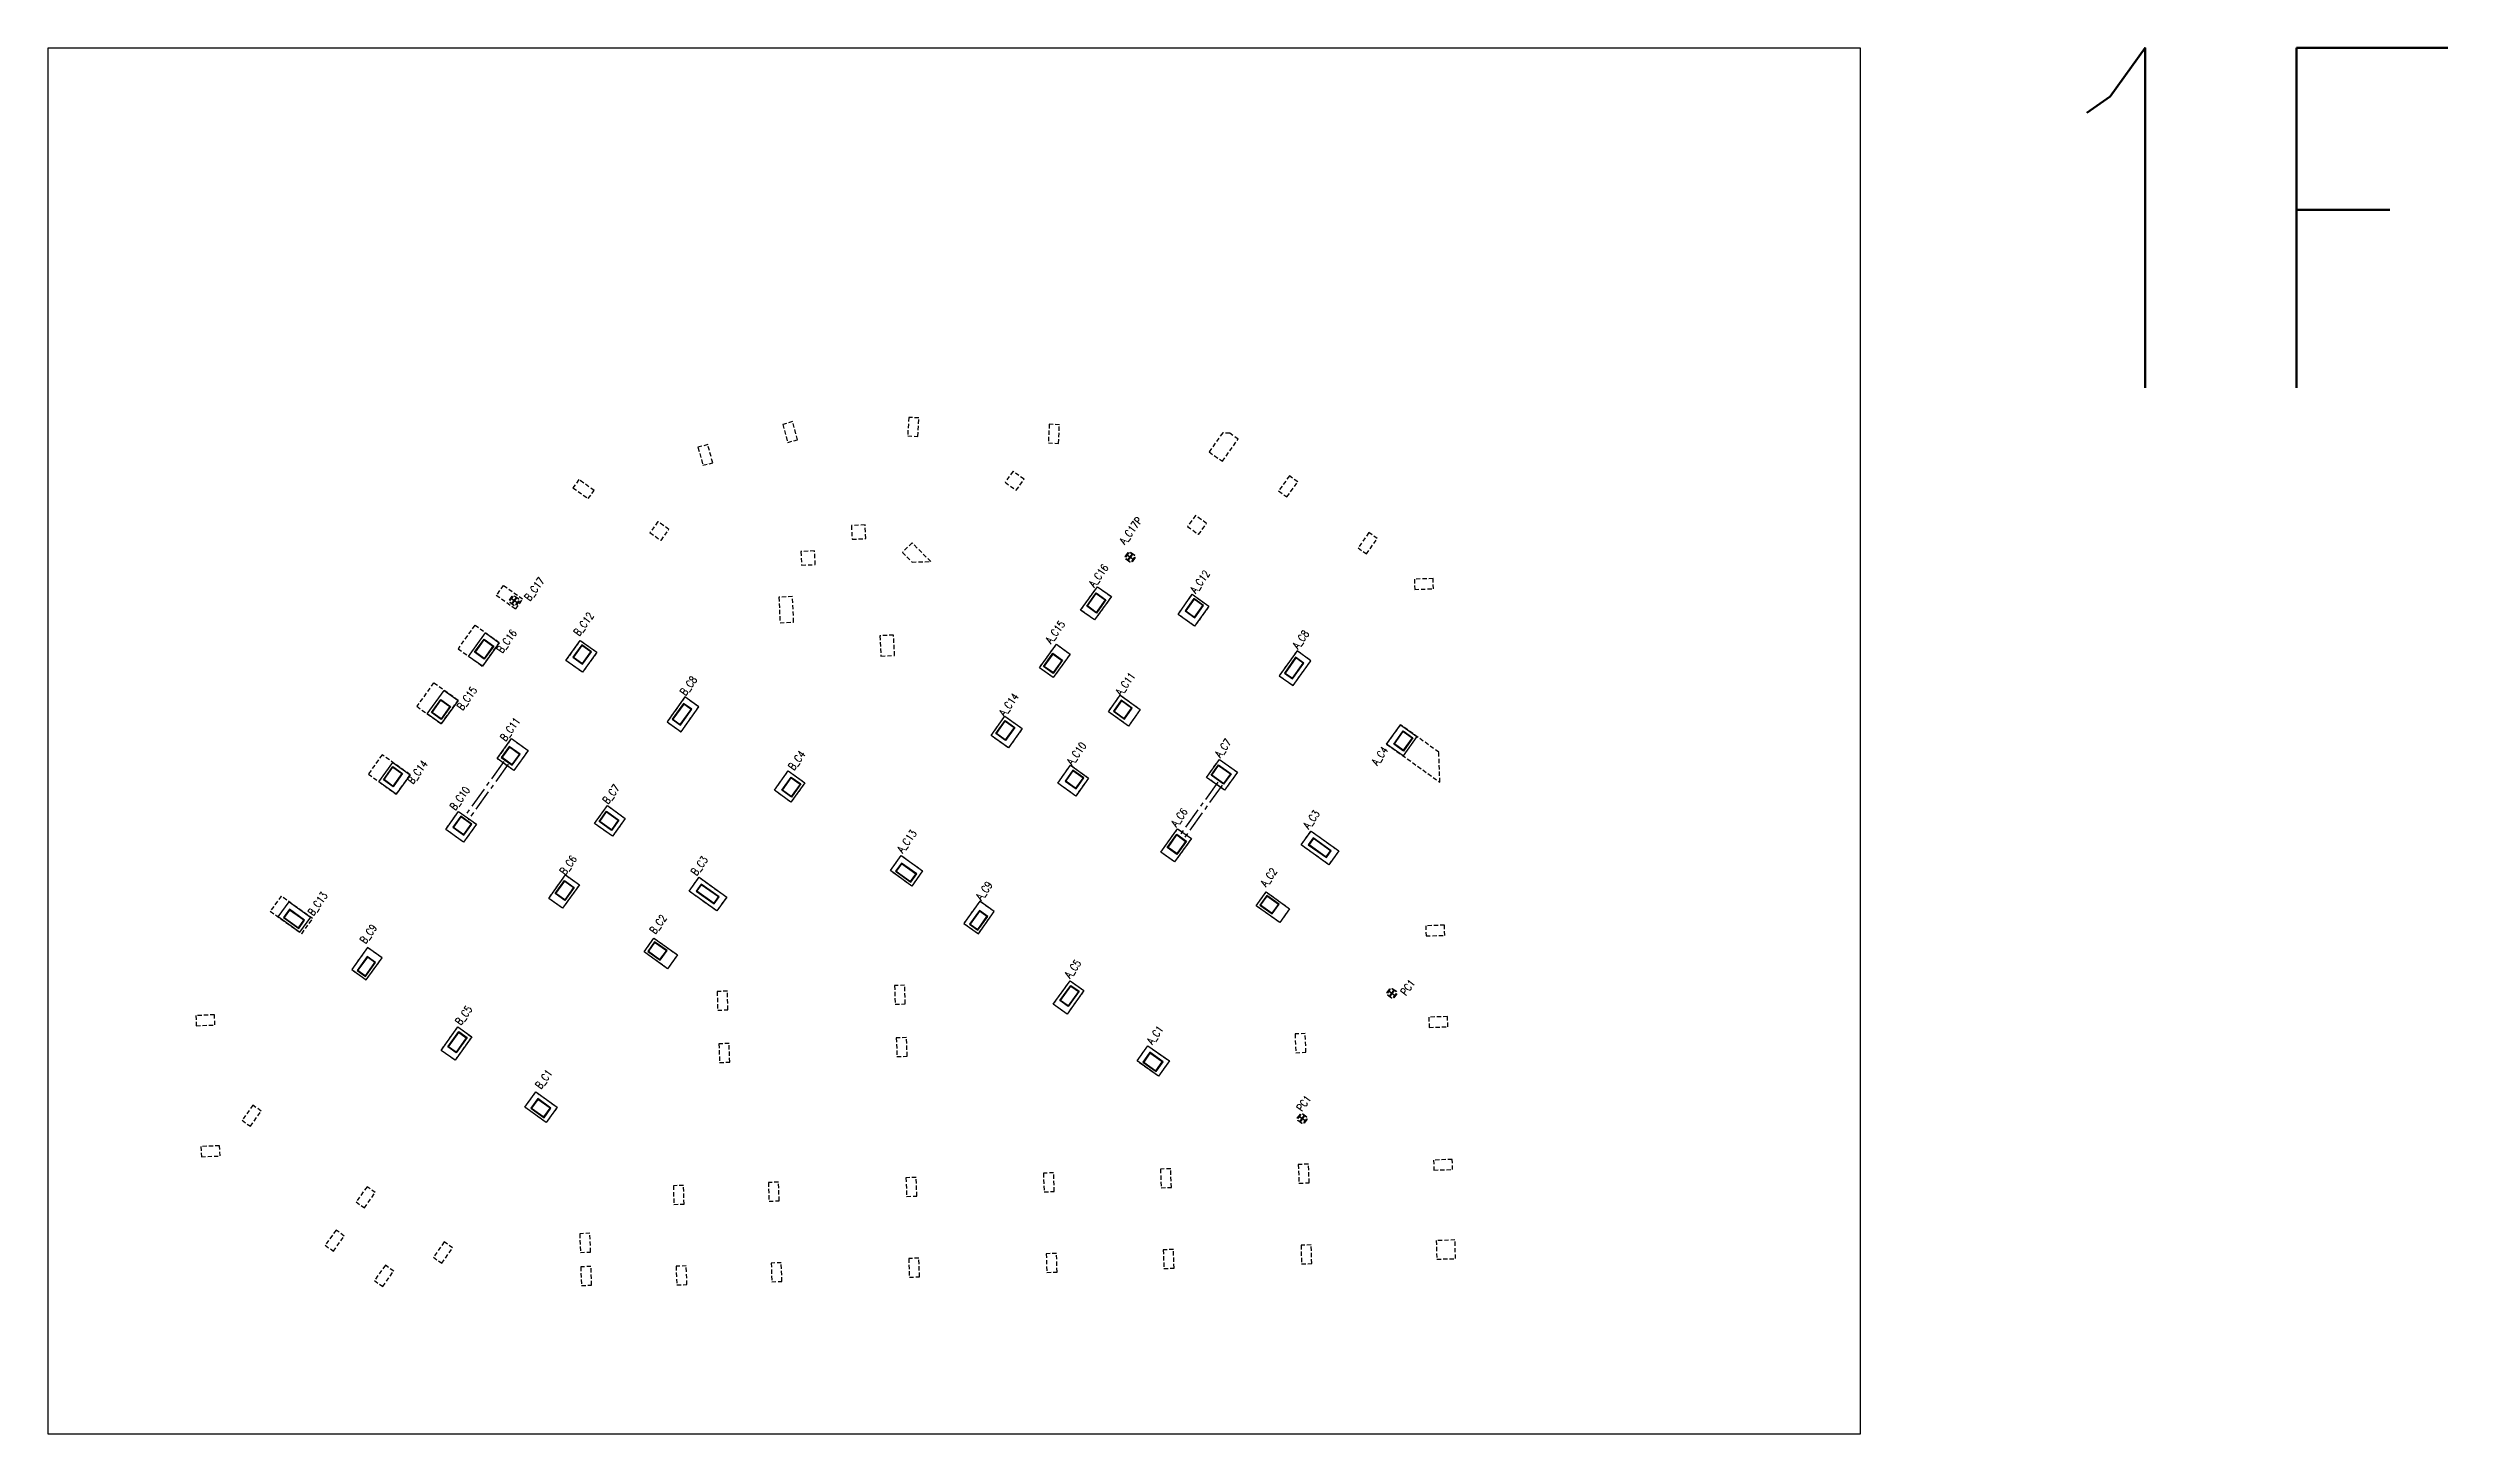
# Model space of a CAD drawing. Header units: millimetres. Extents: x 50002 to 69886, y 27475 to 200427.
# Drawn here: x 50002 to 64126, y 27475 to 35631 of the extents above; entities that cross this region are included whole.
import ezdxf
from ezdxf.enums import TextEntityAlignment as Align

# ---------------------------------------------------------------- set-up
doc = ezdxf.new("R2010")
doc.units = ezdxf.units.MM
doc.header["$LTSCALE"] = 100
doc.header["$MEASUREMENT"] = 0
doc.linetypes.add('CENTER', pattern=[2, 1.25, -0.25, 0.25, -0.25])
doc.linetypes.add('HIDDEN', pattern=[0.375, 0.25, -0.125])
for name, color, linetype in [('TC-COLUMN', 1, 'Continuous'), ('TC-TC', 4, 'Continuous'), ('TC-虛柱', 4, 'HIDDEN'), ('TC-鋼柱', 11, 'Continuous')]:
    doc.layers.add(name, color=color, linetype=linetype)
doc.layers.add('TC-鋼粱(隱藏)', color=183, linetype='CENTER', plot=False)
doc.styles.get("Standard").update_dxf_attribs({"font": 'txt.shx', "width": 0.8, "bigfont": 'ae.shx'})

msp = doc.modelspace()

# ---------------------------------------------------------------- texts
at = {"layer": 'Defpoints', "color": 3, "width": 0.8}
msp.add_text('1F', height=2000, rotation=360, dxfattribs=at).set_placement((61589, 35631), align=Align.TOP_LEFT)
at = {"layer": 'TC-TC', "width": 0.8}
for s, rotation, p in [('A_C17P', 53.6835, (56374, 32791)), ('B_C17', 53.6835, (52864, 32447)), ('A_C16', 53.6835, (56184, 32526)), ('A_C12', 53.6835, (56781, 32490)), ('B_C16', 53.6835, (52701, 32140)), ('B_C12', 53.6835, (53154, 32241)), ('A_C15', 53.6835, (55929, 32194)), ('A_C8', 53.6835, (57374, 32150)), ('B_C8', 53.6835, (53771, 31878)), ('A_C11', 53.6835, (56342, 31889)), ('B_C15', 53.6835, (52467, 31804)), ('A_C14', 53.6835, (55656, 31767)), ('B_C11', 53.6835, (52721, 31622)), ('A_C10', 53.6835, (56054, 31479)), ('A_C7', 53.6835, (56917, 31511)), ('A_C4', 55.1966, (57839, 31465)), ('B_C14', 53.6835, (52176, 31370)), ('B_C4', 53.6835, (54408, 31439)), ('B_C10', 53.6835, (52425, 31216)), ('B_C7', 53.6835, (53315, 31240)), ('A_C6', 53.6835, (56659, 31103)), ('A_C3', 53.6835, (57437, 31091)), ('A_C13', 53.6835, (55056, 30963)), ('B_C6', 53.6835, (53063, 30823)), ('B_C3', 53.6835, (53835, 30819)), ('A_C2', 53.6835, (57186, 30751)), ('B_C13', 55.1966, (51588, 30595)), ('A_C9', 53.6835, (55511, 30672)), ('B_C2', 53.6835, (53592, 30475)), ('B_C9', 53.6835, (51887, 30418)), ('A_C5', 53.6835, (56033, 30212)), ('PC1', 53.6835, (58004, 30103)), ('B_C5', 53.6835, (52448, 29939)), ('A_C1', 53.6835, (56517, 29823)), ('B_C1', 53.6835, (52919, 29563)), ('PC1', 53.6835, (57392, 29421))]:
    msp.add_text(s, height=45, rotation=rotation, dxfattribs=at).set_placement(p, align=Align.MIDDLE_CENTER)

# ---------------------------------------------------------------- linework, layer by layer
at = {"layer": 'Defpoints'}
for points in [[(50002, 27475), (50002, 35631), (60666, 35631)], [(60666, 35631), (60666, 27475), (50002, 27475)]]:
    msp.add_lwpolyline(points, dxfattribs=at)
at = {"layer": 'TC-COLUMN'}
for points in [[(56079, 32323), (56178, 32461), (56260, 32403), (56161, 32265)], [(56652, 32298), (56736, 32416), (56834, 32346), (56750, 32229)], [(52477, 32051), (52576, 32189), (52657, 32131), (52558, 31993)], [(53050, 32026), (53134, 32144), (53232, 32075), (53147, 31957)], [(55837, 31984), (55936, 32122), (56017, 32064), (55918, 31926)], [(57248, 31937), (57329, 31879), (57434, 32025), (57353, 32084)], [(52234, 31712), (52333, 31850), (52415, 31792), (52316, 31654)], [(53645, 31665), (53727, 31607), (53831, 31753), (53750, 31812)], [(56312, 31823), (56430, 31738), (56360, 31641), (56242, 31725)], [(55633, 31699), (55735, 31626), (55654, 31512), (55552, 31585)], [(57879, 31535), (57961, 31649), (58058, 31579), (57977, 31465)], [(52646, 31449), (52730, 31567), (52827, 31497), (52743, 31379)], [(52031, 31427), (52133, 31354), (52051, 31241), (51949, 31313)], [(54277, 31263), (54358, 31377), (54456, 31307), (54374, 31193)], [(56020, 31411), (56125, 31335), (56050, 31229), (55944, 31305)], [(56896, 31445), (57002, 31369), (56926, 31264), (56820, 31339)], [(52417, 31139), (52523, 31063), (52447, 30957), (52342, 31033)], [(53294, 31173), (53399, 31097), (53324, 30992), (53218, 31067)], [(56551, 30899), (56650, 31037), (56731, 30979), (56632, 30841)], [(55023, 30879), (55149, 30789), (55085, 30699), (54959, 30790)], [(52949, 30627), (53047, 30765), (53129, 30707), (53030, 30569)], [(57251, 30485), (57112, 30583), (57171, 30665), (57309, 30566)], [(51420, 30607), (51546, 30517), (51482, 30428), (51356, 30518)], [(55570, 30549), (55485, 30610), (55392, 30480), (55477, 30419)], [(53648, 30213), (53510, 30312), (53568, 30393), (53706, 30294)], [(51968, 30277), (51882, 30338), (51789, 30208), (51874, 30147)], [(55918, 30004), (56017, 30142), (56098, 30084), (55999, 29946)], [(52315, 29732), (52414, 29871), (52495, 29812), (52397, 29674)], [(56474, 29760), (56601, 29670), (56537, 29580), (56411, 29670)], [(52872, 29488), (52998, 29398), (52934, 29308), (52808, 29398)]]:
    msp.add_lwpolyline(points, close=True, dxfattribs=at)
for points in [[(57377, 30941), (57435, 31023), (57598, 30906), (57540, 30825), (57377, 30941)], [(53775, 30669), (53833, 30751), (53996, 30634), (53937, 30553), (53775, 30669)]]:
    msp.add_lwpolyline(points, dxfattribs=at)
at = {"layer": 'TC-虛柱'}
for points in [[(54355, 33310), (54413, 33325), (54384, 33432), (54326, 33416)], [(55061, 33348), (55121, 33345), (55127, 33454), (55067, 33457)], [(55889, 33307), (55949, 33304), (55954, 33414), (55894, 33417)], [(56915, 33366), (56835, 33254), (56913, 33199), (57006, 33329), (56957, 33364)], [(53856, 33175), (53914, 33190), (53885, 33297), (53827, 33281)], [(53126, 33091), (53091, 33043), (53181, 32979), (53216, 33027)], [(55635, 33075), (55700, 33028), (55746, 33093), (55681, 33140)], [(57244, 33024), (57293, 32989), (57357, 33078), (57308, 33113)], [(53544, 32779), (53610, 32733), (53656, 32798), (53591, 32844)], [(54734, 32740), (54814, 32744), (54810, 32824), (54730, 32820)], [(56708, 32815), (56773, 32768), (56820, 32833), (56755, 32880)], [(57712, 32689), (57761, 32654), (57825, 32744), (57776, 32779)], [(54437, 32588), (54517, 32591), (54513, 32671), (54433, 32667)], [(58043, 32505), (58045, 32445), (58155, 32449), (58153, 32509)], [(52681, 32468), (52640, 32411), (52754, 32330), (52795, 32387)], [(54310, 32249), (54390, 32253), (54383, 32403), (54303, 32399)], [(56079, 32323), (56178, 32461), (56260, 32403), (56161, 32265)], [(56652, 32298), (56736, 32416), (56834, 32346), (56750, 32229)], [(52559, 31993), (52657, 32131), (52513, 32234), (52415, 32096)], [(53050, 32026), (53134, 32144), (53232, 32075), (53147, 31957)], [(54904, 32052), (54984, 32056), (54978, 32176), (54898, 32172)], [(55837, 31984), (55936, 32122), (56017, 32064), (55918, 31926)], [(57248, 31937), (57329, 31879), (57434, 32025), (57353, 32084)], [(52316, 31654), (52415, 31792), (52271, 31895), (52172, 31757)], [(53645, 31665), (53727, 31607), (53831, 31753), (53750, 31812)], [(56312, 31823), (56430, 31738), (56360, 31641), (56242, 31725)], [(55633, 31699), (55735, 31626), (55654, 31512), (55552, 31585)], [(52646, 31449), (52730, 31567), (52827, 31497), (52743, 31379)], [(52051, 31240), (52133, 31354), (51968, 31472), (51887, 31358)], [(54277, 31263), (54358, 31377), (54456, 31307), (54374, 31193)], [(56020, 31411), (56125, 31335), (56050, 31229), (55944, 31305)], [(56896, 31445), (57002, 31369), (56926, 31264), (56820, 31339)], [(52417, 31139), (52523, 31063), (52447, 30957), (52342, 31033)], [(53294, 31173), (53399, 31097), (53324, 30992), (53218, 31067)], [(56551, 30899), (56650, 31037), (56731, 30979), (56632, 30841)], [(55023, 30879), (55149, 30789), (55085, 30699), (54959, 30790)], [(52949, 30627), (53047, 30765), (53129, 30707), (53030, 30569)], [(57251, 30485), (57112, 30583), (57171, 30665), (57309, 30566)], [(51495, 30419), (51559, 30508), (51374, 30640), (51310, 30551)], [(55570, 30549), (55485, 30610), (55392, 30480), (55477, 30419)], [(53648, 30213), (53510, 30312), (53568, 30393), (53706, 30294)], [(58110, 30466), (58112, 30406), (58222, 30409), (58220, 30469)], [(51968, 30277), (51882, 30338), (51789, 30208), (51874, 30147)], [(55043, 30116), (54984, 30114), (54987, 30004), (55047, 30006)], [(55918, 30004), (56017, 30142), (56098, 30084), (55999, 29946)], [(54000, 30081), (53940, 30079), (53943, 29969), (54003, 29971)], [(50984, 29882), (50981, 29942), (50872, 29937), (50874, 29877)], [(52315, 29732), (52414, 29871), (52495, 29812), (52397, 29674)], [(55054, 29808), (54994, 29806), (54998, 29696), (55058, 29698)], [(57401, 29831), (57341, 29829), (57345, 29719), (57405, 29721)], [(58128, 29928), (58130, 29868), (58240, 29871), (58238, 29931)], [(54010, 29773), (53950, 29771), (53954, 29661), (54014, 29663)], [(56474, 29760), (56601, 29670), (56537, 29580), (56411, 29670)], [(51256, 29375), (51208, 29410), (51144, 29321), (51193, 29286)], [(52872, 29488), (52998, 29398), (52934, 29308), (52808, 29398)], [(51014, 29111), (51011, 29171), (50901, 29167), (50904, 29107)], [(54301, 28957), (54241, 28955), (54245, 28845), (54305, 28847)], [(55111, 28985), (55051, 28983), (55055, 28873), (55115, 28875)], [(55920, 29012), (55860, 29010), (55864, 28900), (55924, 28902)], [(56609, 29036), (56549, 29034), (56553, 28924), (56613, 28926)], [(57420, 29063), (57360, 29061), (57364, 28951), (57424, 28953)], [(58156, 29087), (58158, 29028), (58268, 29031), (58266, 29091)], [(51928, 28896), (51879, 28930), (51815, 28841), (51864, 28806)], [(53742, 28938), (53682, 28936), (53685, 28826), (53745, 28828)], [(51745, 28640), (51697, 28675), (51633, 28586), (51681, 28551)], [(52383, 28570), (52334, 28605), (52270, 28515), (52319, 28480)], [(53191, 28656), (53131, 28653), (53135, 28544), (53195, 28546)], [(55937, 28538), (55877, 28536), (55880, 28426), (55940, 28428)], [(56625, 28561), (56565, 28559), (56569, 28449), (56629, 28451)], [(57436, 28588), (57376, 28586), (57379, 28476), (57439, 28478)], [(58175, 28504), (58285, 28507), (58282, 28617), (58172, 28613)], [(52036, 28433), (51987, 28468), (51923, 28378), (51972, 28343)], [(53197, 28461), (53137, 28459), (53141, 28349), (53201, 28351)], [(53758, 28464), (53698, 28462), (53702, 28352), (53762, 28354)], [(54317, 28483), (54258, 28481), (54261, 28371), (54321, 28373)], [(55127, 28510), (55067, 28508), (55071, 28398), (55131, 28400)]]:
    msp.add_lwpolyline(points, close=True, dxfattribs=at)
for points in [[(55087, 32606), (55197, 32609), (55087, 32719), (55030, 32663), (55087, 32606)], [(58193, 31311), (58187, 31487), (57961, 31649), (57879, 31535), (58193, 31311)], [(57377, 30941), (57435, 31023), (57598, 30906), (57540, 30825), (57377, 30941)], [(53775, 30669), (53833, 30751), (53996, 30634), (53937, 30553), (53775, 30669)]]:
    msp.add_lwpolyline(points, dxfattribs=at)
at = {"layer": 'TC-鋼柱'}
for points in [[(56342, 32637), (56359, 32662), (56362, 32660), (56353, 32648), (56370, 32636), (56383, 32653), (56371, 32661), (56373, 32664), (56397, 32646), (56396, 32644), (56384, 32652), (56372, 32635), (56389, 32623), (56397, 32634), (56400, 32632), (56382, 32608), (56380, 32610), (56388, 32621), (56371, 32633), (56359, 32616), (56370, 32608), (56368, 32606), (56344, 32623), (56346, 32626), (56357, 32618), (56369, 32635), (56352, 32647), (56344, 32635)], [(52717, 32381), (52734, 32406), (52737, 32404), (52729, 32392), (52746, 32380), (52758, 32397), (52747, 32405), (52748, 32408), (52773, 32390), (52771, 32388), (52760, 32396), (52747, 32379), (52764, 32367), (52773, 32378), (52775, 32377), (52758, 32352), (52755, 32354), (52763, 32365), (52746, 32377), (52734, 32360), (52745, 32352), (52744, 32350), (52719, 32367), (52721, 32370), (52732, 32362), (52745, 32379), (52727, 32391), (52719, 32379)], [(56170, 32424), (56227, 32383), (56172, 32306), (56115, 32347)], [(56171, 32420), (56223, 32383), (56171, 32310), (56119, 32348)], [(56751, 32277), (56803, 32350), (56746, 32391), (56694, 32318)], [(56750, 32281), (56799, 32350), (56747, 32387), (56698, 32318)], [(52568, 32152), (52625, 32111), (52569, 32034), (52512, 32075)], [(52568, 32148), (52620, 32111), (52569, 32038), (52517, 32076)], [(53148, 32005), (53200, 32078), (53144, 32119), (53091, 32046)], [(53147, 32009), (53196, 32078), (53144, 32115), (53095, 32047)], [(55916, 32069), (55973, 32028), (55918, 31951), (55861, 31991)], [(55917, 32064), (55969, 32027), (55917, 31955), (55865, 31992)], [(57326, 31918), (57393, 32011), (57344, 32046), (57278, 31953)], [(57326, 31922), (57389, 32011), (57345, 32042), (57282, 31953)], [(52314, 31797), (52371, 31756), (52315, 31679), (52258, 31720)], [(52314, 31793), (52366, 31755), (52315, 31683), (52263, 31720)], [(56337, 31682), (56383, 31747), (56318, 31793), (56272, 31728)], [(56336, 31686), (56379, 31746), (56319, 31789), (56276, 31729)], [(53724, 31646), (53791, 31740), (53742, 31774), (53675, 31681)], [(53723, 31650), (53787, 31739), (53743, 31770), (53679, 31682)], [(55634, 31674), (55691, 31633), (55636, 31556), (55579, 31597)], [(55635, 31670), (55687, 31633), (55635, 31560), (55583, 31597)], [(52734, 31410), (52781, 31475), (52716, 31521), (52669, 31456)], [(52734, 31414), (52777, 31474), (52717, 31517), (52674, 31457)], [(57977, 31612), (58034, 31571), (57979, 31494), (57922, 31535)], [(57978, 31608), (58030, 31571), (57978, 31498), (57926, 31536)], [(52031, 31402), (52088, 31361), (52033, 31284), (51976, 31325)], [(52032, 31398), (52084, 31361), (52032, 31288), (51980, 31326)], [(56052, 31271), (56098, 31336), (56033, 31382), (55987, 31317)], [(56051, 31275), (56094, 31335), (56034, 31378), (55991, 31318)], [(56891, 31412), (56964, 31359), (56920, 31298), (56847, 31351)], [(56891, 31408), (56960, 31359), (56920, 31303), (56851, 31351)], [(54375, 31340), (54432, 31300), (54377, 31222), (54320, 31263)], [(54376, 31336), (54428, 31299), (54376, 31226), (54324, 31264)], [(52449, 30999), (52496, 31064), (52431, 31111), (52384, 31046)], [(52449, 31003), (52492, 31063), (52432, 31106), (52389, 31046)], [(53288, 31140), (53362, 31088), (53318, 31027), (53245, 31079)], [(53289, 31136), (53357, 31087), (53317, 31031), (53249, 31080)], [(56645, 31004), (56702, 30963), (56646, 30886), (56589, 30927)], [(56645, 31000), (56697, 30962), (56646, 30890), (56594, 30927)], [(57525, 30867), (57554, 30907), (57448, 30983), (57419, 30942)], [(57524, 30871), (57550, 30907), (57449, 30979), (57423, 30943)], [(55079, 30722), (55114, 30771), (55025, 30835), (54990, 30786)], [(55078, 30726), (55110, 30770), (55025, 30830), (54994, 30786)], [(53042, 30732), (53099, 30691), (53044, 30614), (52987, 30655)], [(53043, 30728), (53095, 30691), (53043, 30618), (52991, 30655)], [(53922, 30595), (53951, 30635), (53846, 30711), (53817, 30670)], [(53922, 30599), (53947, 30635), (53846, 30707), (53821, 30671)], [(51477, 30450), (51512, 30499), (51422, 30563), (51387, 30514)], [(51476, 30454), (51507, 30498), (51423, 30558), (51391, 30515)], [(55473, 30440), (55532, 30521), (55483, 30556), (55425, 30475)], [(55473, 30444), (55527, 30521), (55483, 30552), (55429, 30475)], [(57207, 30535), (57247, 30592), (57174, 30644), (57133, 30587)], [(57206, 30539), (57243, 30591), (57175, 30640), (57137, 30588)], [(53604, 30263), (53645, 30320), (53572, 30372), (53531, 30315)], [(51871, 30168), (51929, 30249), (51880, 30284), (51822, 30203)], [(51870, 30172), (51925, 30249), (51881, 30280), (51826, 30204)], [(53603, 30267), (53641, 30319), (53572, 30368), (53535, 30316)], [(56021, 30115), (56070, 30080), (56006, 29990), (55957, 30025)], [(56022, 30110), (56066, 30079), (56005, 29994), (55961, 30026)], [(57882, 30071), (57899, 30095), (57901, 30093), (57893, 30082), (57910, 30070), (57923, 30087), (57911, 30095), (57913, 30097), (57937, 30080), (57936, 30077), (57924, 30086), (57912, 30068), (57929, 30056), (57937, 30068), (57940, 30066), (57922, 30041), (57920, 30043), (57928, 30055), (57911, 30067), (57899, 30050), (57910, 30042), (57908, 30039), (57884, 30057), (57886, 30059), (57897, 30051), (57909, 30068), (57892, 30080), (57884, 30069)], [(52419, 29843), (52468, 29808), (52404, 29718), (52355, 29753)], [(52419, 29838), (52463, 29807), (52403, 29722), (52359, 29754)], [(56523, 29608), (56564, 29665), (56486, 29721), (56446, 29664)], [(56522, 29613), (56559, 29665), (56487, 29716), (56450, 29664)], [(52921, 29336), (52961, 29393), (52884, 29449), (52843, 29392)], [(52920, 29341), (52957, 29393), (52885, 29444), (52847, 29392)], [(57354, 29333), (57372, 29358), (57374, 29356), (57366, 29344), (57383, 29332), (57395, 29349), (57384, 29357), (57386, 29360), (57410, 29342), (57408, 29340), (57397, 29348), (57385, 29331), (57402, 29319), (57410, 29330), (57412, 29328), (57395, 29304), (57393, 29306), (57401, 29317), (57384, 29329), (57371, 29312), (57383, 29304), (57381, 29302), (57357, 29319), (57358, 29322), (57370, 29313), (57382, 29331), (57365, 29343), (57357, 29331)]]:
    msp.add_lwpolyline(points, close=True, dxfattribs=at)
at = {"layer": 'TC-鋼粱(隱藏)'}
for p, q in [((52684, 31433), (52452, 31108)), ((52709, 31416), (52476, 31090)), ((56886, 31311), (56665, 31002)), ((56911, 31293), (56690, 30984))]:
    msp.add_line(p, q, dxfattribs=at)

msp.set_redraw_order([(e.dxf.handle, doc.entitydb.next_handle()) for e in msp.query("TEXT MTEXT ATTDEF DIMENSION ARC_DIMENSION")])  # texts and dimensions are drawn at this point

doc.saveas('drawing.dxf')
